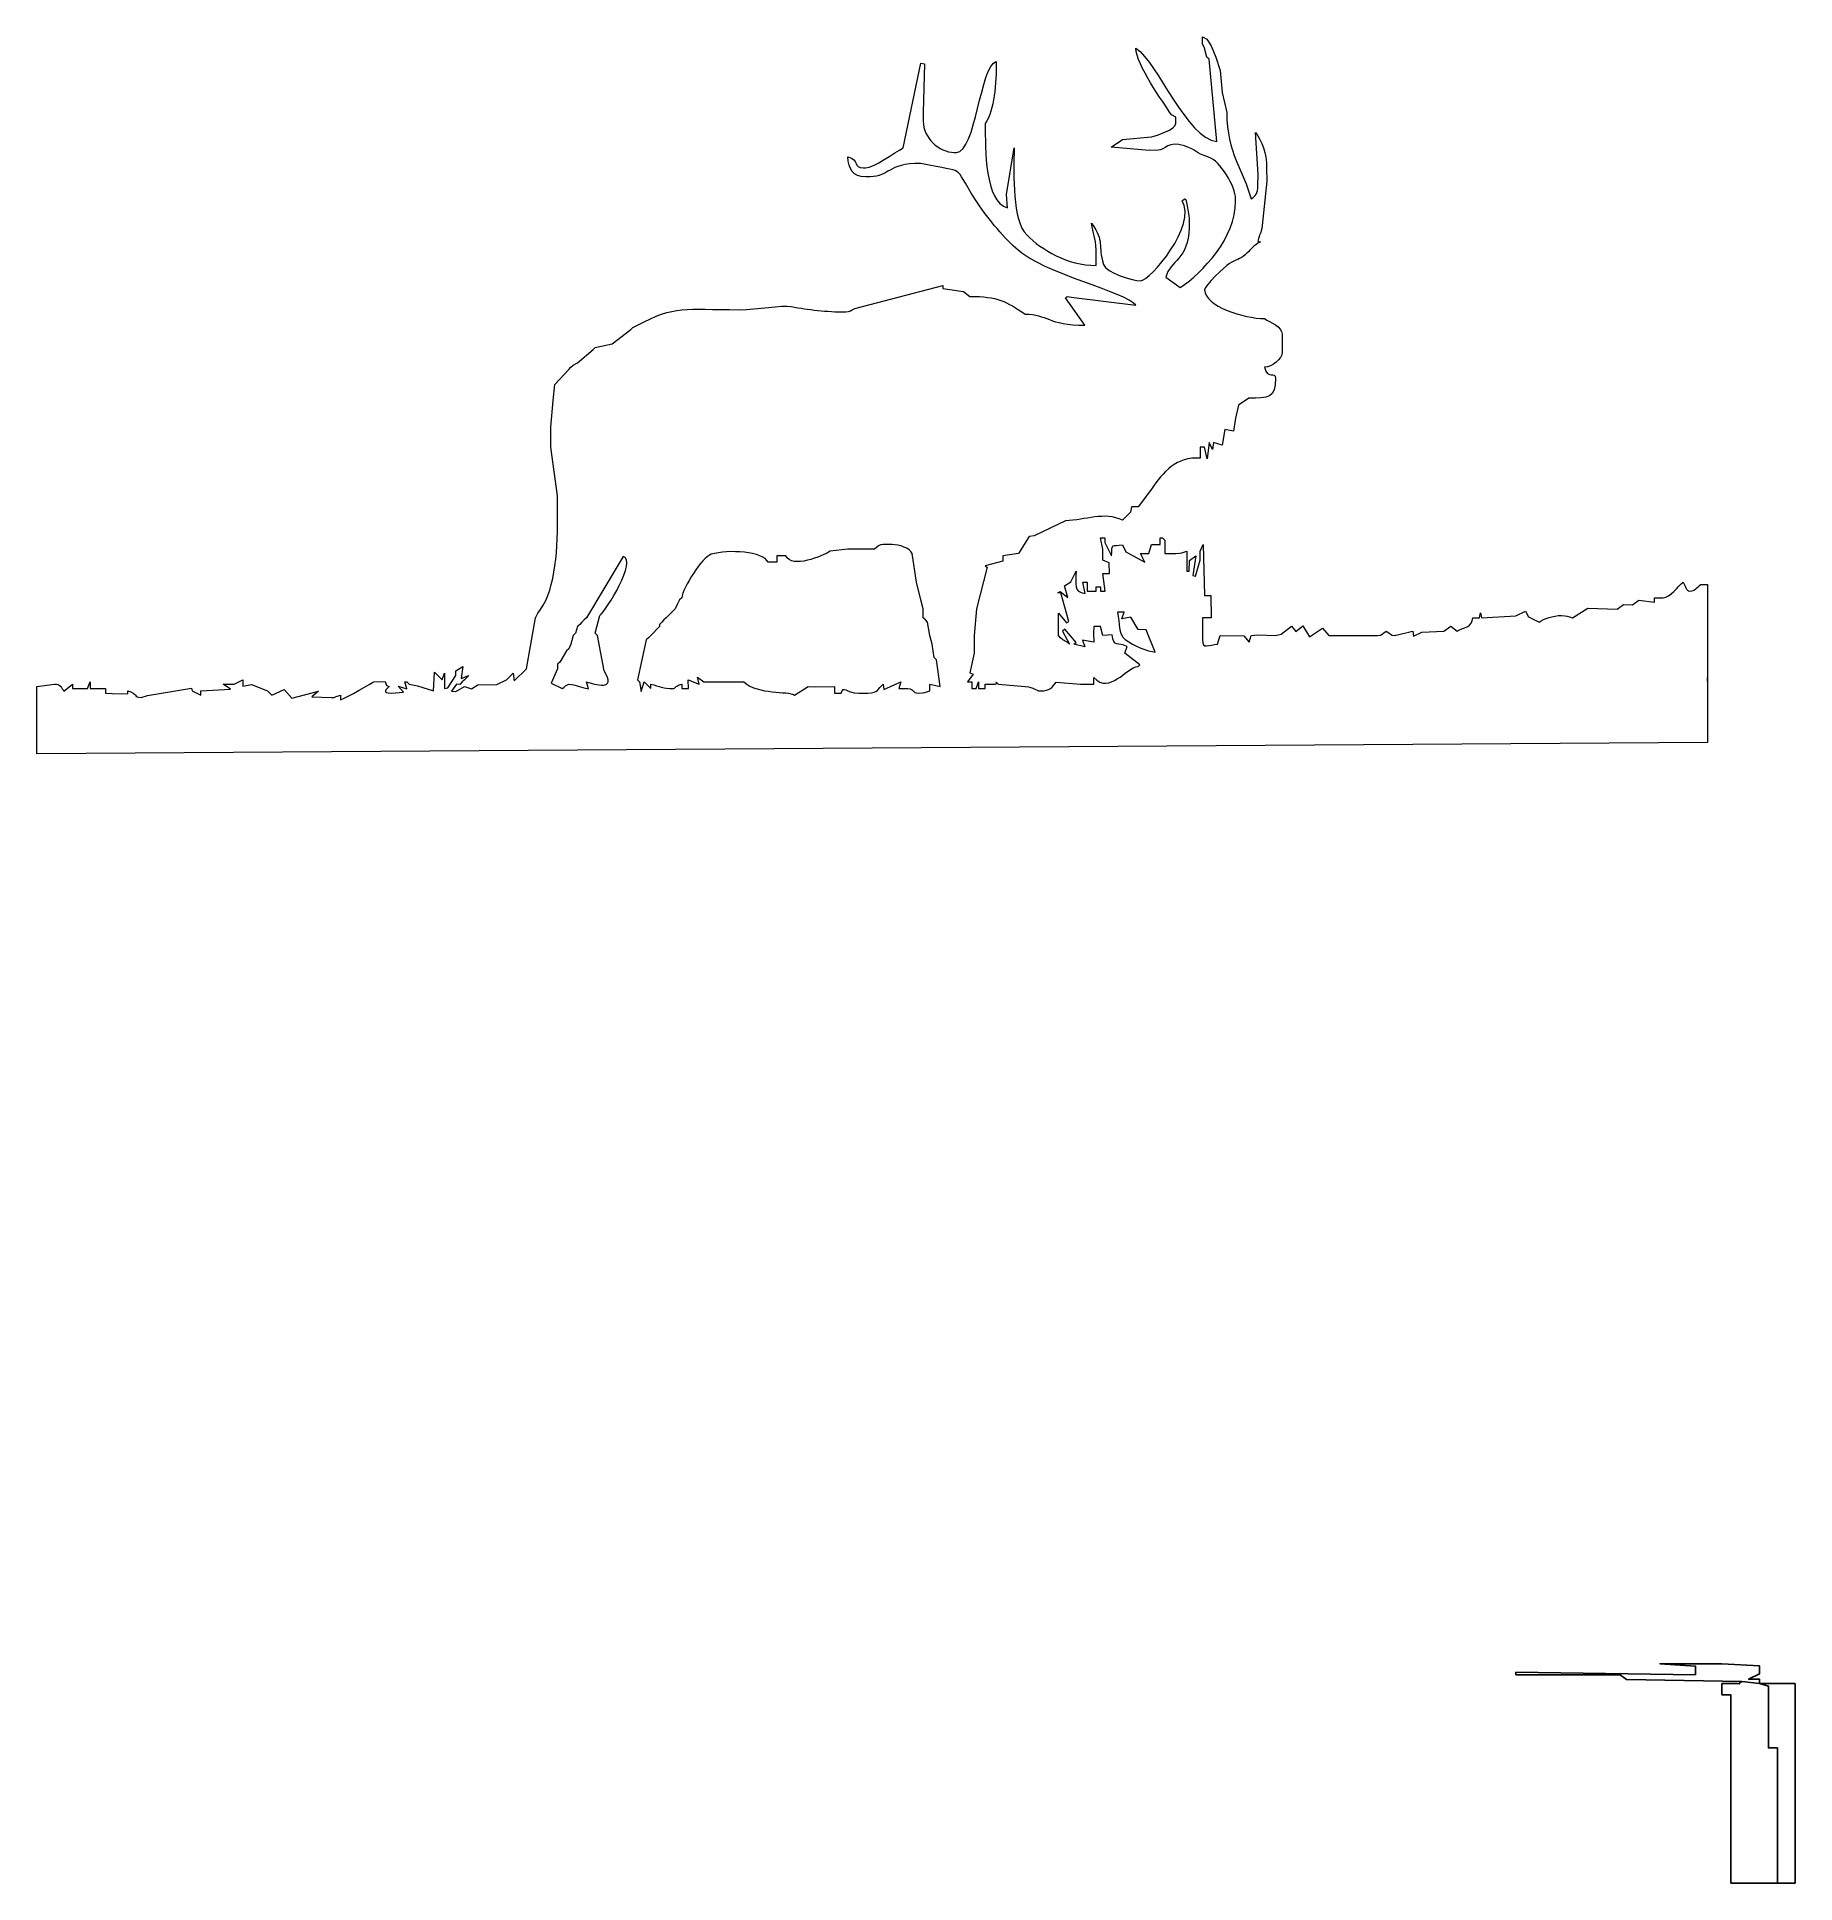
# Model space of a CAD drawing. Header units: inches. Extents: x -2.96 to 3.91, y -5.13 to 2.09.
import ezdxf

# ---------------------------------------------------------------- set-up
doc = ezdxf.new("R2010")
doc.units = ezdxf.units.IN
doc.header["$MEASUREMENT"] = 0
doc.layers.add('cut', color=7, linetype='Continuous')

msp = doc.modelspace()

# ---------------------------------------------------------------- linework, layer by layer
at = {"layer": 'cut', "color": 7, "lineweight": 5}
for points, knots in [([(0.4263, 1.6529), (0.3932, 1.6354), (0.3097, 1.5749), (0.279, 1.5749), (0.279, 1.5749), (0.279, 1.5749), (0.2703, 1.5749), (0.2703, 1.5749), (0.2703, 1.5749), (0.2284, 1.5749), (0.2555, 1.606), (0.2096, 1.6183), (0.2096, 1.6183), (0.2107, 1.5697), (0.2305, 1.5403), (0.279, 1.5403), (0.279, 1.5403), (0.279, 1.5403), (0.2963, 1.5403), (0.2963, 1.5403), (0.2963, 1.5403), (0.3755, 1.5403), (0.3598, 1.5923), (0.4956, 1.5923), (0.4956, 1.5923), (0.6826, 1.5487), (0.6127, 1.5988), (0.7085, 1.4498), (0.7085, 1.4498), (0.748, 1.3883), (0.8135, 1.3083), (0.8659, 1.2606), (0.8659, 1.2606), (0.9791, 1.1577), (1.2976, 1.0903), (1.3362, 1.0376), (1.3362, 1.0376), (1.3362, 1.0376), (1.093, 1.0686), (1.093, 1.0686), (1.093, 1.0686), (1.093, 1.0686), (1.0675, 1.0723), (1.0675, 1.0723), (1.0675, 1.0723), (1.0675, 1.0723), (1.0603, 1.0671), (1.0603, 1.0671), (1.0603, 1.0671), (1.0603, 1.0671), (1.137, 0.9597), (1.137, 0.9597), (1.137, 0.9597), (0.9924, 0.9596), (0.9896, 1.003), (0.9029, 1.003), (0.9029, 1.003), (0.8284, 1.0529), (0.7951, 1.0723), (0.6863, 1.0723), (0.6863, 1.0723), (0.6863, 1.0723), (0.6613, 1.0909), (0.6613, 1.0909), (0.6613, 1.0909), (0.6613, 1.0909), (0.5813, 1.1028), (0.5813, 1.1028), (0.5813, 1.1028), (0.5813, 1.1028), (0.5804, 1.1143), (0.5804, 1.1143), (0.5804, 1.1143), (0.5804, 1.1143), (0.2367, 1.0249), (0.2367, 1.0249), (0.2367, 1.0249), (0.22, 1.0185), (0.2204, 1.0116), (0.201, 1.0116), (0.201, 1.0116), (0.1247, 1.0116), (0.0563, 1.0199), (-0.0121, 1.0327), (-0.0121, 1.0327), (-0.0513, 1.0401), (-0.143, 1.0203), (-0.215, 1.0203), (-0.215, 1.0203), (-0.4325, 1.0203), (-0.4639, 1.0389), (-0.6136, 0.9596), (-0.6136, 0.9596), (-0.6136, 0.9596), (-0.6309, 0.951), (-0.6309, 0.951), (-0.6309, 0.951), (-0.6309, 0.951), (-0.6396, 0.9423), (-0.6396, 0.9423), (-0.6396, 0.9423), (-0.6396, 0.9423), (-0.7124, 0.8862), (-0.7124, 0.8862), (-0.7124, 0.8862), (-0.7124, 0.8862), (-0.7782, 0.873), (-0.7782, 0.873), (-0.7782, 0.873), (-0.7782, 0.873), (-0.7869, 0.8643), (-0.7869, 0.8643), (-0.7869, 0.8643), (-0.7869, 0.8643), (-0.8476, 0.8123), (-0.8476, 0.8123), (-0.8476, 0.8123), (-0.8476, 0.8123), (-0.8649, 0.8037), (-0.8649, 0.8037), (-0.8649, 0.8037), (-0.8649, 0.8037), (-0.8736, 0.795), (-0.8736, 0.795), (-0.8736, 0.795), (-0.8736, 0.795), (-0.8822, 0.7863), (-0.8822, 0.7863), (-0.8822, 0.7863), (-0.8822, 0.7863), (-0.936, 0.7274), (-0.936, 0.7274), (-0.936, 0.7274), (-0.936, 0.7274), (-0.9429, 0.665), (-0.9429, 0.665), (-0.9429, 0.665), (-0.9429, 0.665), (-0.9515, 0.561), (-0.9515, 0.561), (-0.9515, 0.561), (-0.9515, 0.561), (-0.9515, 0.483), (-0.9515, 0.483), (-0.9515, 0.483), (-0.9515, 0.483), (-0.9255, 0.2924), (-0.9255, 0.2924), (-0.9255, 0.2924), (-0.9255, 0.2924), (-0.9255, 0.2057), (-0.9255, 0.2057), (-0.9255, 0.2057), (-0.9255, 0.0624), (-0.9384, -0.092), (-1.0035, -0.1669), (-1.0035, -0.1669), (-1.0035, -0.1669), (-1.0122, -0.1843), (-1.0122, -0.1843), (-1.0122, -0.1843), (-1.0122, -0.1843), (-1.0469, -0.3836), (-1.0469, -0.3836), (-1.0469, -0.3836), (-1.0469, -0.3836), (-1.0959, -0.4308), (-1.0959, -0.4308), (-1.0959, -0.4308), (-1.0959, -0.4308), (-1.0989, -0.4009), (-1.0989, -0.4009), (-1.0989, -0.4009), (-1.0989, -0.4009), (-1.1249, -0.4269), (-1.1249, -0.4269), (-1.1249, -0.4269), (-1.1249, -0.4269), (-1.1627, -0.445), (-1.1627, -0.445), (-1.1627, -0.445), (-1.1627, -0.445), (-1.2377, -0.4465), (-1.2377, -0.4465), (-1.2377, -0.4465), (-1.2377, -0.4465), (-1.2625, -0.4628), (-1.2625, -0.4628), (-1.2625, -0.4628), (-1.2625, -0.4628), (-1.2895, -0.4529), (-1.2895, -0.4529), (-1.2895, -0.4529), (-1.2895, -0.4529), (-1.3232, -0.4725), (-1.3232, -0.4725), (-1.3232, -0.4725), (-1.3232, -0.4725), (-1.3402, -0.471), (-1.3402, -0.471), (-1.3402, -0.471), (-1.3402, -0.471), (-1.3207, -0.4437), (-1.3207, -0.4437), (-1.3207, -0.4437), (-1.3207, -0.4437), (-1.3083, -0.4457), (-1.3083, -0.4457), (-1.3083, -0.4457), (-1.3083, -0.4457), (-1.2982, -0.4356), (-1.2982, -0.4356), (-1.2982, -0.4356), (-1.2982, -0.4356), (-1.2895, -0.4269), (-1.2895, -0.4269), (-1.2895, -0.4269), (-1.2895, -0.4269), (-1.2808, -0.4182), (-1.2808, -0.4182), (-1.2808, -0.4182), (-1.2808, -0.4182), (-1.2722, -0.4096), (-1.2722, -0.4096), (-1.2722, -0.4096), (-1.2722, -0.4096), (-1.3034, -0.4225), (-1.3034, -0.4225), (-1.3034, -0.4225), (-1.3034, -0.4225), (-1.2964, -0.3754), (-1.2964, -0.3754), (-1.2964, -0.3754), (-1.2964, -0.3754), (-1.3242, -0.3923), (-1.3242, -0.3923), (-1.3242, -0.3923), (-1.3242, -0.3923), (-1.3242, -0.4096), (-1.3242, -0.4096), (-1.3242, -0.4096), (-1.3242, -0.4096), (-1.3554, -0.4584), (-1.3554, -0.4584), (-1.3554, -0.4584), (-1.3554, -0.4584), (-1.3675, -0.4616), (-1.3675, -0.4616), (-1.3675, -0.4616), (-1.3675, -0.4616), (-1.3675, -0.4009), (-1.3675, -0.4009), (-1.3675, -0.4009), (-1.3675, -0.4009), (-1.3774, -0.4267), (-1.3774, -0.4267), (-1.3774, -0.4267), (-1.3774, -0.4267), (-1.4065, -0.3966), (-1.4065, -0.3966), (-1.4065, -0.3966), (-1.4065, -0.3966), (-1.4108, -0.4702), (-1.4108, -0.4702), (-1.4108, -0.4702), (-1.4108, -0.4702), (-1.474, -0.4509), (-1.474, -0.4509), (-1.474, -0.4509), (-1.474, -0.4509), (-1.5061, -0.4442), (-1.5061, -0.4442), (-1.5061, -0.4442), (-1.5061, -0.4442), (-1.5148, -0.4356), (-1.5148, -0.4356), (-1.5148, -0.4356), (-1.5148, -0.4356), (-1.5235, -0.4356), (-1.5235, -0.4356), (-1.5235, -0.4356), (-1.5235, -0.4356), (-1.5153, -0.4618), (-1.5153, -0.4618), (-1.5153, -0.4618), (-1.5153, -0.4618), (-1.5491, -0.4519), (-1.5491, -0.4519), (-1.5491, -0.4519), (-1.5491, -0.4519), (-1.5288, -0.4758), (-1.5288, -0.4758), (-1.5288, -0.4758), (-1.5288, -0.4758), (-1.5755, -0.4789), (-1.5755, -0.4789), (-1.5755, -0.4789), (-1.6153, -0.4789), (-1.5961, -0.4642), (-1.5841, -0.4529), (-1.5841, -0.4529), (-1.5841, -0.4529), (-1.5945, -0.4494), (-1.5945, -0.4494), (-1.5945, -0.4494), (-1.5945, -0.4494), (-1.6, -0.4341), (-1.6, -0.4341), (-1.6, -0.4341), (-1.6, -0.4341), (-1.6447, -0.4349), (-1.6447, -0.4349), (-1.6447, -0.4349), (-1.6468, -0.4353), (-1.7506, -0.4993), (-1.7748, -0.5049), (-1.7748, -0.5049), (-1.7748, -0.5049), (-1.7748, -0.4876), (-1.7748, -0.4876), (-1.7748, -0.4876), (-1.7994, -0.4933), (-1.7896, -0.4962), (-1.8094, -0.4962), (-1.8094, -0.4962), (-1.8094, -0.4962), (-1.8874, -0.4934), (-1.8874, -0.4934), (-1.8874, -0.4934), (-1.8874, -0.4934), (-1.8603, -0.4718), (-1.8603, -0.4718), (-1.8603, -0.4718), (-1.8603, -0.4718), (-1.9647, -0.4989), (-1.9647, -0.4989), (-1.9647, -0.4989), (-1.9647, -0.4989), (-1.9953, -0.4646), (-1.9953, -0.4646), (-1.9953, -0.4646), (-1.9953, -0.4646), (-2.0438, -0.487), (-2.0438, -0.487), (-2.0438, -0.487), (-2.0438, -0.487), (-2.0607, -0.4702), (-2.0607, -0.4702), (-2.0607, -0.4702), (-2.0607, -0.4702), (-2.1222, -0.446), (-2.1222, -0.446), (-2.1222, -0.446), (-2.1222, -0.446), (-2.1565, -0.4514), (-2.1565, -0.4514), (-2.1565, -0.4514), (-2.1565, -0.4514), (-2.1561, -0.4269), (-2.1561, -0.4269), (-2.1561, -0.4269), (-2.1561, -0.4269), (-2.1907, -0.4442), (-2.1907, -0.4442), (-2.1907, -0.4442), (-2.1907, -0.4442), (-2.2341, -0.4442), (-2.2341, -0.4442), (-2.2341, -0.4442), (-2.2341, -0.4442), (-2.2044, -0.4642), (-2.2044, -0.4642), (-2.2044, -0.4642), (-2.2044, -0.4642), (-2.3207, -0.4702), (-2.3207, -0.4702), (-2.3207, -0.4702), (-2.3207, -0.4702), (-2.3207, -0.4876), (-2.3207, -0.4876), (-2.3207, -0.4876), (-2.3207, -0.4876), (-2.3553, -0.4701), (-2.3553, -0.4701), (-2.3553, -0.4701), (-2.3553, -0.4701), (-2.357, -0.4602), (-2.357, -0.4602), (-2.357, -0.4602), (-2.357, -0.4602), (-2.53, -0.4881), (-2.53, -0.4881), (-2.53, -0.4881), (-2.53, -0.4881), (-2.5547, -0.4962), (-2.5547, -0.4962), (-2.5547, -0.4962), (-2.5848, -0.4962), (-2.5669, -0.4809), (-2.6067, -0.4702), (-2.6067, -0.4702), (-2.6067, -0.4702), (-2.6068, -0.4819), (-2.6068, -0.4819), (-2.6068, -0.4819), (-2.6068, -0.4819), (-2.6674, -0.4811), (-2.6674, -0.4811), (-2.6674, -0.4811), (-2.6674, -0.4811), (-2.6933, -0.4789), (-2.6933, -0.4789), (-2.6933, -0.4789), (-2.6933, -0.4789), (-2.6933, -0.4616), (-2.6933, -0.4616), (-2.6933, -0.4616), (-2.6933, -0.4616), (-2.754, -0.4616), (-2.754, -0.4616), (-2.754, -0.4616), (-2.754, -0.4616), (-2.754, -0.4356), (-2.754, -0.4356), (-2.754, -0.4356), (-2.754, -0.4356), (-2.7639, -0.4613), (-2.7639, -0.4613), (-2.7639, -0.4613), (-2.7639, -0.4613), (-2.8233, -0.4616), (-2.8233, -0.4616), (-2.8233, -0.4616), (-2.8233, -0.4616), (-2.8233, -0.4442), (-2.8233, -0.4442), (-2.8233, -0.4442), (-2.8233, -0.4442), (-2.8566, -0.4717), (-2.8566, -0.4717), (-2.8566, -0.4717), (-2.8651, -0.4596), (-2.872, -0.4408), (-2.8926, -0.4442), (-2.8926, -0.4442), (-2.8926, -0.4442), (-2.962, -0.4529), (-2.962, -0.4529), (-2.962, -0.4529), (-2.962, -0.4529), (-2.962, -0.7164), (-2.962, -0.7164), (-2.962, -0.7164), (-2.962, -0.7164), (3.5719, -0.6726), (3.5719, -0.6726), (3.5719, -0.6726), (3.5719, -0.0829), (3.5719, -0.8176), (3.5719, -0.0543), (3.5719, -0.0543), (3.5719, -0.0543), (3.5459, -0.0543), (3.5459, -0.0543), (3.5459, -0.0543), (3.5281, -0.0662), (3.5234, -0.0803), (3.5026, -0.0803), (3.5026, -0.0803), (3.4885, -0.0803), (3.4824, -0.0566), (3.4766, -0.0456), (3.4766, -0.0456), (3.4556, -0.0597), (3.4252, -0.1063), (3.3986, -0.1063), (3.3986, -0.1063), (3.3986, -0.1063), (3.3639, -0.1063), (3.3639, -0.1063), (3.3639, -0.1063), (3.3639, -0.1063), (3.3639, -0.1236), (3.3639, -0.1236), (3.3639, -0.1236), (3.3639, -0.1236), (3.3031, -0.116), (3.3031, -0.116), (3.3031, -0.116), (3.3031, -0.116), (3.2783, -0.1335), (3.2783, -0.1335), (3.2783, -0.1335), (3.2783, -0.1335), (3.2426, -0.1323), (3.2426, -0.1323), (3.2426, -0.1323), (3.2426, -0.1323), (3.2177, -0.1509), (3.2177, -0.1509), (3.2177, -0.1509), (3.2177, -0.1509), (3.104, -0.1471), (3.104, -0.1471), (3.104, -0.1471), (3.104, -0.1471), (3.0436, -0.1847), (3.0436, -0.1847), (3.0436, -0.1847), (3.0239, -0.1797), (3.0234, -0.1756), (3, -0.1756), (3, -0.1756), (2.9667, -0.1756), (2.9337, -0.188), (2.9133, -0.2016), (2.9133, -0.2016), (2.9133, -0.2016), (2.8711, -0.1808), (2.8711, -0.1808), (2.8711, -0.1808), (2.8711, -0.1808), (2.8597, -0.1589), (2.8597, -0.1589), (2.8597, -0.1589), (2.8597, -0.1589), (2.8219, -0.1771), (2.8219, -0.1771), (2.8219, -0.1771), (2.8219, -0.1771), (2.688, -0.1843), (2.688, -0.1843), (2.688, -0.1843), (2.688, -0.1843), (2.6832, -0.1656), (2.6832, -0.1656), (2.6832, -0.1656), (2.6832, -0.1656), (2.6794, -0.1843), (2.6794, -0.1843), (2.6794, -0.1843), (2.6794, -0.1843), (2.6534, -0.1843), (2.6534, -0.1843), (2.6534, -0.1843), (2.6492, -0.2226), (2.6251, -0.2191), (2.5927, -0.2363), (2.5927, -0.2363), (2.5927, -0.2363), (2.5677, -0.2177), (2.5677, -0.2177), (2.5677, -0.2177), (2.5677, -0.2177), (2.5407, -0.2363), (2.5407, -0.2363), (2.5407, -0.2363), (2.5407, -0.2363), (2.4542, -0.2411), (2.4542, -0.2411), (2.4542, -0.2411), (2.4542, -0.2411), (2.4213, -0.2566), (2.4213, -0.2566), (2.4213, -0.2566), (2.4213, -0.2566), (2.4194, -0.2363), (2.4194, -0.2363), (2.4194, -0.2363), (2.4062, -0.2393), (2.3511, -0.2536), (2.3501, -0.2536), (2.3501, -0.2536), (2.3306, -0.2536), (2.331, -0.2467), (2.3154, -0.2363), (2.3154, -0.2363), (2.2998, -0.2467), (2.3002, -0.2536), (2.2807, -0.2536), (2.2807, -0.2536), (2.2807, -0.2536), (2.0901, -0.2536), (2.0901, -0.2536), (2.0901, -0.2536), (2.0901, -0.2536), (2.066, -0.2254), (2.066, -0.2254), (2.066, -0.2254), (2.066, -0.2254), (2.0153, -0.2588), (2.0153, -0.2588), (2.0153, -0.2588), (2.0153, -0.2588), (1.9895, -0.2163), (1.9895, -0.2163), (1.9895, -0.2163), (1.9895, -0.2163), (1.9611, -0.2375), (1.9611, -0.2375), (1.9611, -0.2375), (1.9611, -0.2375), (1.9445, -0.2172), (1.9445, -0.2172), (1.9445, -0.2172), (1.9445, -0.2172), (1.9043, -0.2492), (1.9043, -0.2492), (1.9043, -0.2492), (1.9043, -0.2492), (1.8821, -0.2536), (1.8821, -0.2536), (1.8821, -0.2536), (1.8821, -0.2536), (1.8128, -0.2512), (1.8128, -0.2512), (1.8128, -0.2512), (1.8128, -0.2512), (1.7868, -0.2536), (1.7868, -0.2536), (1.7868, -0.2536), (1.7868, -0.2536), (1.7786, -0.2798), (1.7786, -0.2798), (1.7786, -0.2798), (1.7786, -0.2798), (1.7578, -0.2555), (1.7578, -0.2555), (1.7578, -0.2555), (1.7578, -0.2555), (1.6655, -0.2536), (1.6655, -0.2536), (1.6655, -0.2536), (1.6655, -0.2536), (1.6557, -0.2879), (1.6557, -0.2879), (1.6557, -0.2879), (1.6204, -0.2891), (1.5961, -0.3106), (1.5961, -0.2709), (1.5961, -0.2709), (1.5961, -0.2709), (1.5961, -0.1843), (1.5961, -0.1843), (1.5961, -0.1843), (1.5961, -0.1843), (1.6308, -0.1843), (1.6308, -0.1843), (1.6308, -0.1843), (1.6308, -0.1843), (1.6288, -0.0976), (1.6288, -0.0976), (1.6288, -0.0976), (1.6288, -0.0976), (1.6048, -0.0976), (1.6048, -0.0976), (1.6048, -0.0976), (1.6048, -0.0976), (1.5993, 0.1018), (1.5993, 0.1018), (1.5993, 0.1018), (1.5993, 0.1018), (1.5875, 0.0757), (1.5875, 0.0757), (1.5875, 0.0757), (1.5875, 0.0757), (1.5875, 0.0411), (1.5875, 0.0411), (1.5875, 0.0411), (1.5875, 0.0411), (1.5686, -0.0217), (1.5686, -0.0217), (1.5686, -0.0217), (1.5686, -0.0217), (1.5592, -0.0193), (1.5592, -0.0193), (1.5592, -0.0193), (1.5592, -0.0193), (1.5701, 0.0584), (1.5701, 0.0584), (1.5701, 0.0584), (1.5701, 0.0584), (1.5452, 0.0398), (1.5452, 0.0398), (1.5452, 0.0398), (1.5452, 0.0398), (1.5442, -0.0023), (1.5442, -0.0023), (1.5442, -0.0023), (1.5442, -0.0023), (1.5355, -0.0023), (1.5355, -0.0023), (1.5355, -0.0023), (1.5355, -0.0023), (1.5355, 0.0757), (1.5355, 0.0757), (1.5355, 0.0757), (1.5161, 0.0712), (1.5156, 0.067), (1.4922, 0.067), (1.4922, 0.067), (1.4922, 0.067), (1.4488, 0.067), (1.4488, 0.067), (1.4488, 0.067), (1.4488, 0.067), (1.4488, 0.119), (1.4488, 0.119), (1.4488, 0.119), (1.4488, 0.119), (1.4402, 0.1277), (1.4402, 0.1277), (1.4402, 0.1277), (1.4402, 0.1277), (1.4315, 0.1277), (1.4315, 0.1277), (1.4315, 0.1277), (1.4315, 0.1277), (1.4315, 0.1017), (1.4315, 0.1017), (1.4315, 0.1017), (1.4315, 0.1017), (1.3968, 0.1015), (1.3968, 0.1015), (1.3968, 0.1015), (1.3968, 0.1015), (1.3863, 0.0675), (1.3863, 0.0675), (1.3863, 0.0675), (1.3863, 0.0675), (1.3535, 0.067), (1.3535, 0.067), (1.3535, 0.067), (1.3535, 0.067), (1.3709, 0.0324), (1.3709, 0.0324), (1.3709, 0.0324), (1.3709, 0.0324), (1.2964, 0.0734), (1.2964, 0.0734), (1.2964, 0.0734), (1.2964, 0.0734), (1.2831, 0.1014), (1.2831, 0.1014), (1.2831, 0.1014), (1.2434, 0.0931), (1.242, 0.1113), (1.2409, 0.0584), (1.2409, 0.0584), (1.2409, 0.0584), (1.2149, 0.1104), (1.2149, 0.1104), (1.2149, 0.1104), (1.2149, 0.1104), (1.2149, 0.1277), (1.2149, 0.1277), (1.2149, 0.1277), (1.2149, 0.1277), (1.1975, 0.1277), (1.1975, 0.1277), (1.1975, 0.1277), (1.1975, 0.1277), (1.2062, 0.0844), (1.2062, 0.0844), (1.2062, 0.0844), (1.2062, 0.0844), (1.2072, 0.0409), (1.2072, 0.0409), (1.2072, 0.0409), (1.2072, 0.0409), (1.2316, 0.0308), (1.2316, 0.0308), (1.2316, 0.0308), (1.2316, 0.0308), (1.2322, -0.0109), (1.2322, -0.0109), (1.2322, -0.0109), (1.2322, -0.0109), (1.2062, -0.0109), (1.2062, -0.0109), (1.2062, -0.0109), (1.2062, -0.0109), (1.2163, -0.08), (1.2163, -0.08), (1.2163, -0.08), (1.2163, -0.08), (1.1975, -0.0803), (1.1975, -0.0803), (1.1975, -0.0803), (1.1975, -0.0803), (1.1975, -0.0629), (1.1975, -0.0629), (1.1975, -0.0629), (1.1975, -0.0629), (1.1802, -0.0629), (1.1802, -0.0629), (1.1802, -0.0629), (1.1802, -0.0629), (1.1802, -0.0803), (1.1802, -0.0803), (1.1802, -0.0803), (1.1802, -0.0803), (1.1455, -0.0803), (1.1455, -0.0803), (1.1455, -0.0803), (1.1455, -0.0803), (1.1455, -0.0456), (1.1455, -0.0456), (1.1455, -0.0456), (1.1455, -0.0456), (1.1282, -0.0456), (1.1282, -0.0456), (1.1282, -0.0456), (1.1282, -0.0456), (1.1372, -0.0889), (1.1372, -0.0889), (1.1372, -0.0889), (1.0904, -0.0839), (1.1022, -0.0538), (1.1022, -0.0023), (1.1022, -0.0023), (1.1022, -0.0023), (1.0814, -0.0445), (1.0814, -0.0445), (1.0814, -0.0445), (1.0814, -0.0445), (1.0565, -0.0592), (1.0565, -0.0592), (1.0565, -0.0592), (1.0565, -0.0592), (1.0693, -0.1058), (1.0693, -0.1058), (1.0693, -0.1058), (1.0693, -0.1058), (1.0397, -0.0821), (1.0397, -0.0821), (1.0397, -0.0821), (1.0397, -0.0821), (1.0314, -0.0875), (1.0314, -0.0875), (1.0314, -0.0875), (1.0314, -0.0875), (1.042, -0.0863), (1.042, -0.0863), (1.042, -0.0863), (1.042, -0.0863), (1.0744, -0.1996), (1.0744, -0.1996), (1.0744, -0.1996), (1.0744, -0.1996), (1.0645, -0.2041), (1.0645, -0.2041), (1.0645, -0.2041), (1.0645, -0.2041), (1.0338, -0.1662), (1.0338, -0.1662), (1.0338, -0.1662), (1.0338, -0.1662), (1.0329, -0.2189), (1.0329, -0.2189), (1.0329, -0.2189), (1.0329, -0.2189), (1.0329, -0.2536), (1.0329, -0.2536), (1.0329, -0.2536), (1.0329, -0.2536), (1.0415, -0.2623), (1.0415, -0.2623), (1.0415, -0.2623), (1.0415, -0.2623), (1.0502, -0.2709), (1.0502, -0.2709), (1.0502, -0.2709), (1.0502, -0.2709), (1.0675, -0.2796), (1.0675, -0.2796), (1.0675, -0.2796), (1.0675, -0.2796), (1.0762, -0.2883), (1.0762, -0.2883), (1.0762, -0.2883), (1.0762, -0.2883), (1.0489, -0.2373), (1.0489, -0.2373), (1.0489, -0.2373), (1.0489, -0.2373), (1.0584, -0.2293), (1.0584, -0.2293), (1.0584, -0.2293), (1.0584, -0.2293), (1.1024, -0.2807), (1.1024, -0.2807), (1.1024, -0.2807), (1.1024, -0.2807), (1.0936, -0.2879), (1.0936, -0.2879), (1.0936, -0.2879), (1.0936, -0.2879), (1.1364, -0.2987), (1.1364, -0.2987), (1.1364, -0.2987), (1.1364, -0.2987), (1.1266, -0.2715), (1.1266, -0.2715), (1.1266, -0.2715), (1.1266, -0.2715), (1.1715, -0.2799), (1.1715, -0.2799), (1.1715, -0.2799), (1.1715, -0.2799), (1.1705, -0.2449), (1.1705, -0.2449), (1.1705, -0.2449), (1.1705, -0.2449), (1.1715, -0.2189), (1.1715, -0.2189), (1.1715, -0.2189), (1.1715, -0.2189), (1.1975, -0.2189), (1.1975, -0.2189), (1.1975, -0.2189), (1.1975, -0.2189), (1.2073, -0.2533), (1.2073, -0.2533), (1.2073, -0.2533), (1.2073, -0.2533), (1.2433, -0.2518), (1.2433, -0.2518), (1.2433, -0.2518), (1.2473, -0.3016), (1.2672, -0.2788), (1.3015, -0.2969), (1.3015, -0.2969), (1.3015, -0.2969), (1.2929, -0.3229), (1.2929, -0.3229), (1.2929, -0.3229), (1.2929, -0.3229), (1.3515, -0.3683), (1.3515, -0.3683), (1.3515, -0.3683), (1.3515, -0.3683), (1.3448, -0.3749), (1.3448, -0.3749), (1.3448, -0.3749), (1.2944, -0.3791), (1.2356, -0.4858), (1.1715, -0.4182), (1.1715, -0.4182), (1.1715, -0.4182), (1.1715, -0.4442), (1.1715, -0.4442), (1.1715, -0.4442), (1.1715, -0.4442), (1.1195, -0.4442), (1.1195, -0.4442), (1.1195, -0.4442), (1.1195, -0.4442), (1.0242, -0.4358), (1.0242, -0.4358), (1.0242, -0.4358), (1.0102, -0.4566), (0.9988, -0.4702), (0.9636, -0.4702), (0.9636, -0.4702), (0.9394, -0.4702), (0.9415, -0.455), (0.9029, -0.4529), (0.9029, -0.4529), (0.9029, -0.4529), (0.7989, -0.4442), (0.7989, -0.4442), (0.7989, -0.4442), (0.767, -0.4292), (0.8201, -0.4442), (0.7729, -0.4442), (0.7729, -0.4442), (0.7729, -0.4442), (0.7469, -0.4442), (0.7469, -0.4442), (0.7469, -0.4442), (0.7469, -0.4442), (0.7469, -0.4616), (0.7469, -0.4616), (0.7469, -0.4616), (0.7469, -0.4616), (0.7209, -0.4616), (0.7209, -0.4616), (0.7209, -0.4616), (0.7209, -0.4616), (0.7209, -0.4356), (0.7209, -0.4356), (0.7209, -0.4356), (0.7209, -0.4356), (0.711, -0.4613), (0.711, -0.4613), (0.711, -0.4613), (0.711, -0.4613), (0.6949, -0.4616), (0.6949, -0.4616), (0.6949, -0.4616), (0.6949, -0.4616), (0.6949, -0.4356), (0.6949, -0.4356), (0.6949, -0.4356), (0.6949, -0.4356), (0.6776, -0.4356), (0.6776, -0.4356), (0.6776, -0.4356), (0.6776, -0.4356), (0.6993, -0.4052), (0.6993, -0.4052), (0.6993, -0.4052), (0.6993, -0.4052), (0.6867, -0.3996), (0.6867, -0.3996), (0.6867, -0.3996), (0.6867, -0.3996), (0.7036, -0.3229), (0.7036, -0.3229), (0.7036, -0.3229), (0.7036, -0.3229), (0.7036, -0.2536), (0.7036, -0.2536), (0.7036, -0.2536), (0.7036, -0.2536), (0.7123, -0.1496), (0.7123, -0.1496), (0.7123, -0.1496), (0.7123, -0.1496), (0.7542, 0.0133), (0.7542, 0.0133), (0.7542, 0.0133), (0.7542, 0.0133), (0.746, 0.0184), (0.746, 0.0184), (0.746, 0.0184), (0.746, 0.0184), (0.8152, 0.0365), (0.8152, 0.0365), (0.8152, 0.0365), (0.8152, 0.0365), (0.8162, 0.0584), (0.8162, 0.0584), (0.8162, 0.0584), (0.8162, 0.0584), (0.8769, 0.067), (0.8769, 0.067), (0.8769, 0.067), (0.8769, 0.067), (0.9184, 0.1331), (0.9184, 0.1331), (0.9184, 0.1331), (0.9184, 0.1331), (0.9376, 0.1364), (0.9376, 0.1364), (0.9376, 0.1364), (0.9376, 0.1364), (1.0601, 0.1946), (1.0601, 0.1946), (1.0601, 0.1946), (1.1405, 0.197), (1.2117, 0.2318), (1.2842, 0.197), (1.2842, 0.197), (1.2842, 0.197), (1.3146, 0.2283), (1.3146, 0.2283), (1.3146, 0.2283), (1.3146, 0.2283), (1.3188, 0.249), (1.3188, 0.249), (1.3188, 0.249), (1.3188, 0.249), (1.3448, 0.249), (1.3448, 0.249), (1.3448, 0.249), (1.3448, 0.249), (1.3968, 0.3184), (1.3968, 0.3184), (1.3968, 0.3184), (1.4411, 0.3845), (1.4955, 0.4473), (1.5875, 0.4397), (1.5875, 0.4397), (1.5875, 0.4397), (1.5875, 0.483), (1.5875, 0.483), (1.5875, 0.483), (1.5875, 0.483), (1.6048, 0.483), (1.6048, 0.483), (1.6048, 0.483), (1.6048, 0.483), (1.6153, 0.4375), (1.6153, 0.4375), (1.6153, 0.4375), (1.6153, 0.4375), (1.6221, 0.5003), (1.6221, 0.5003), (1.6221, 0.5003), (1.6221, 0.5003), (1.6358, 0.4731), (1.6358, 0.4731), (1.6358, 0.4731), (1.6358, 0.4731), (1.6395, 0.5003), (1.6395, 0.5003), (1.6395, 0.5003), (1.6395, 0.5003), (1.6738, 0.4906), (1.6738, 0.4906), (1.6738, 0.4906), (1.6738, 0.4906), (1.6836, 0.5522), (1.6836, 0.5522), (1.6836, 0.5522), (1.6836, 0.5522), (1.7179, 0.5452), (1.7179, 0.5452), (1.7179, 0.5452), (1.7179, 0.5452), (1.7261, 0.5957), (1.7261, 0.5957), (1.7261, 0.5957), (1.7261, 0.5957), (1.7369, 0.6472), (1.7369, 0.6472), (1.7369, 0.6472), (1.7369, 0.6472), (1.7779, 0.6739), (1.7779, 0.6739), (1.7779, 0.6739), (1.8543, 0.6737), (1.8821, 0.6747), (1.8821, 0.7517), (1.8821, 0.7517), (1.8821, 0.783), (1.8523, 0.7445), (1.8388, 0.795), (1.8388, 0.795), (1.8699, 0.7976), (1.9081, 0.8249), (1.9081, 0.8556), (1.9081, 0.8556), (1.9081, 0.8556), (1.9081, 0.925), (1.9081, 0.925), (1.9081, 0.925), (1.9081, 0.9544), (1.8613, 0.9705), (1.8388, 0.9856), (1.8388, 0.9856), (1.7606, 0.9856), (1.6048, 1.0335), (1.6048, 1.0983), (1.6048, 1.0983), (1.6048, 1.1143), (1.6822, 1.1881), (1.7016, 1.2008), (1.7016, 1.2008), (1.7279, 1.2179), (1.7418, 1.2157), (1.7633, 1.2344), (1.7633, 1.2344), (1.7846, 1.253), (1.7885, 1.264), (1.8128, 1.2803), (1.8128, 1.2803), (1.8128, 1.2803), (1.8231, 1.2862), (1.8231, 1.2862), (1.8231, 1.2862), (1.8231, 1.2862), (1.8128, 1.2889), (1.8128, 1.2889), (1.8128, 1.2889), (1.8202, 1.3207), (1.8244, 1.3118), (1.8301, 1.3496), (1.8301, 1.3496), (1.8301, 1.3496), (1.848, 1.5228), (1.848, 1.5228), (1.848, 1.5228), (1.848, 1.5228), (1.8474, 1.5749), (1.8474, 1.5749), (1.8474, 1.5749), (1.8474, 1.6332), (1.8286, 1.6783), (1.8041, 1.7136), (1.8041, 1.7136), (1.8041, 1.7136), (1.8148, 1.5491), (1.8148, 1.5491), (1.8148, 1.5491), (1.8148, 1.5491), (1.8128, 1.5056), (1.8128, 1.5056), (1.8128, 1.5056), (1.8128, 1.4735), (1.8043, 1.4665), (1.7868, 1.4536), (1.7868, 1.4536), (1.7572, 1.5643), (1.6915, 1.6318), (1.6915, 1.7916), (1.6915, 1.7916), (1.6915, 1.7916), (1.6741, 1.8696), (1.6741, 1.8696), (1.6741, 1.8696), (1.6741, 1.8696), (1.6655, 1.9562), (1.6655, 1.9562), (1.6655, 1.9562), (1.6655, 1.9562), (1.6481, 2.0082), (1.6481, 2.0082), (1.6481, 2.0082), (1.6481, 2.0082), (1.6308, 2.0516), (1.6308, 2.0516), (1.6308, 2.0516), (1.6308, 2.0516), (1.6135, 2.0776), (1.6135, 2.0776), (1.6135, 2.0776), (1.6135, 2.0776), (1.5966, 2.087), (1.5966, 2.087), (1.5966, 2.087), (1.5966, 2.087), (1.5961, 2.0602), (1.5961, 2.0602), (1.5961, 2.0602), (1.5961, 2.0602), (1.6048, 2.0429), (1.6048, 2.0429), (1.6048, 2.0429), (1.6048, 2.0429), (1.6135, 2.0082), (1.6135, 2.0082), (1.6135, 2.0082), (1.6135, 2.0082), (1.6221, 1.9996), (1.6221, 1.9996), (1.6221, 1.9996), (1.6221, 1.9996), (1.6527, 1.6785), (1.6527, 1.6785), (1.6527, 1.6785), (1.534, 1.6891), (1.4227, 1.9849), (1.3362, 2.0429), (1.3362, 2.0429), (1.3376, 1.9786), (1.4421, 1.8318), (1.4748, 1.7829), (1.4748, 1.7829), (1.4748, 1.7829), (1.4917, 1.7735), (1.4917, 1.7735), (1.4917, 1.7735), (1.4917, 1.7735), (1.4922, 1.7569), (1.4922, 1.7569), (1.4922, 1.7569), (1.4922, 1.7569), (1.4922, 1.7482), (1.4922, 1.7482), (1.4922, 1.7482), (1.4922, 1.7245), (1.4171, 1.7017), (1.3968, 1.6962), (1.3968, 1.6962), (1.3968, 1.6962), (1.2843, 1.6856), (1.2843, 1.6856), (1.2843, 1.6856), (1.2843, 1.6856), (1.2387, 1.6559), (1.2387, 1.6559), (1.2387, 1.6559), (1.2387, 1.6559), (1.388, 1.6422), (1.388, 1.6422), (1.388, 1.6422), (1.388, 1.6422), (1.4228, 1.6443), (1.4228, 1.6443), (1.4228, 1.6443), (1.4503, 1.6443), (1.4622, 1.6818), (1.5258, 1.661), (1.5258, 1.661), (1.5771, 1.6442), (1.5642, 1.6334), (1.6206, 1.6167), (1.6206, 1.6167), (1.6654, 1.6033), (1.7261, 1.4999), (1.7261, 1.4536), (1.7261, 1.4536), (1.7261, 1.4536), (1.7261, 1.4449), (1.7261, 1.4449), (1.7261, 1.4449), (1.7261, 1.3006), (1.5972, 1.1657), (1.5095, 1.107), (1.5095, 1.107), (1.5095, 1.107), (1.4532, 1.1478), (1.4532, 1.1478), (1.4532, 1.1478), (1.4674, 1.2113), (1.5442, 1.2188), (1.5442, 1.3409), (1.5442, 1.3409), (1.5442, 1.3409), (1.5442, 1.3669), (1.5442, 1.3669), (1.5442, 1.3669), (1.5442, 1.3823), (1.5342, 1.461), (1.5268, 1.4536), (1.5268, 1.4536), (1.5268, 1.4536), (1.5167, 1.4464), (1.5167, 1.4464), (1.5167, 1.4464), (1.5775, 1.3514), (1.3911, 1.133), (1.3535, 1.133), (1.3535, 1.133), (1.3274, 1.133), (1.2178, 1.1655), (1.209, 1.1965), (1.209, 1.1965), (1.186, 1.2775), (1.215, 1.2832), (1.1629, 1.3583), (1.1629, 1.3583), (1.1664, 1.3163), (1.1802, 1.304), (1.1802, 1.2543), (1.1802, 1.2543), (1.1802, 1.2543), (1.1802, 1.1936), (1.1802, 1.1936), (1.1802, 1.1936), (1.0675, 1.1936), (0.9681, 1.2538), (0.9092, 1.3126), (0.9092, 1.3126), (0.8505, 1.3712), (0.8596, 1.5443), (0.8596, 1.6529), (0.8596, 1.6529), (0.8596, 1.6529), (0.8295, 1.4714), (0.8295, 1.4714), (0.8295, 1.4714), (0.8295, 1.4714), (0.8336, 1.4189), (0.8336, 1.4189), (0.8336, 1.4189), (0.7454, 1.4425), (0.7469, 1.6464), (0.7469, 1.7482), (0.7469, 1.7482), (0.7827, 1.8017), (0.7902, 1.9043), (0.7902, 1.9909), (0.7902, 1.9909), (0.7265, 1.9739), (0.7104, 1.6356), (0.6343, 1.6356), (0.6343, 1.6356), (0.6343, 1.6356), (0.6256, 1.6356), (0.6256, 1.6356), (0.6256, 1.6356), (0.5659, 1.6356), (0.5043, 1.6918), (0.5043, 1.7569), (0.5043, 1.7569), (0.5043, 1.7569), (0.5043, 1.7916), (0.5043, 1.7916), (0.5043, 1.7916), (0.5043, 1.7916), (0.5089, 1.9822), (0.5089, 1.9822), (0.5089, 1.9822), (0.5089, 1.9822), (0.4945, 1.9839), (0.4945, 1.9839), (0.4945, 1.9839), (0.4945, 1.9839), (0.4263, 1.6529), (0.4263, 1.6529)], [0, 0, 0, 0, 0.002849, 0.002849, 0.002849, 0.002849, 0.005698, 0.005698, 0.005698, 0.005698, 0.008547, 0.008547, 0.008547, 0.008547, 0.011396, 0.011396, 0.011396, 0.011396, 0.014245, 0.014245, 0.014245, 0.014245, 0.017094, 0.017094, 0.017094, 0.017094, 0.019943, 0.019943, 0.019943, 0.019943, 0.022792, 0.022792, 0.022792, 0.022792, 0.025641, 0.025641, 0.025641, 0.025641, 0.02849, 0.02849, 0.02849, 0.02849, 0.031339, 0.031339, 0.031339, 0.031339, 0.034188, 0.034188, 0.034188, 0.034188, 0.037037, 0.037037, 0.037037, 0.037037, 0.039886, 0.039886, 0.039886, 0.039886, 0.042735, 0.042735, 0.042735, 0.042735, 0.045584, 0.045584, 0.045584, 0.045584, 0.048433, 0.048433, 0.048433, 0.048433, 0.051282, 0.051282, 0.051282, 0.051282, 0.054131, 0.054131, 0.054131, 0.054131, 0.05698, 0.05698, 0.05698, 0.05698, 0.059829, 0.059829, 0.059829, 0.059829, 0.062678, 0.062678, 0.062678, 0.062678, 0.065527, 0.065527, 0.065527, 0.065527, 0.068376, 0.068376, 0.068376, 0.068376, 0.071225, 0.071225, 0.071225, 0.071225, 0.074074, 0.074074, 0.074074, 0.074074, 0.076923, 0.076923, 0.076923, 0.076923, 0.079772, 0.079772, 0.079772, 0.079772, 0.082621, 0.082621, 0.082621, 0.082621, 0.08547, 0.08547, 0.08547, 0.08547, 0.088319, 0.088319, 0.088319, 0.088319, 0.091168, 0.091168, 0.091168, 0.091168, 0.094017, 0.094017, 0.094017, 0.094017, 0.096866, 0.096866, 0.096866, 0.096866, 0.099715, 0.099715, 0.099715, 0.099715, 0.102564, 0.102564, 0.102564, 0.102564, 0.105413, 0.105413, 0.105413, 0.105413, 0.108262, 0.108262, 0.108262, 0.108262, 0.111111, 0.111111, 0.111111, 0.111111, 0.11396, 0.11396, 0.11396, 0.11396, 0.116809, 0.116809, 0.116809, 0.116809, 0.119658, 0.119658, 0.119658, 0.119658, 0.122507, 0.122507, 0.122507, 0.122507, 0.125356, 0.125356, 0.125356, 0.125356, 0.128205, 0.128205, 0.128205, 0.128205, 0.131054, 0.131054, 0.131054, 0.131054, 0.133903, 0.133903, 0.133903, 0.133903, 0.136752, 0.136752, 0.136752, 0.136752, 0.139601, 0.139601, 0.139601, 0.139601, 0.14245, 0.14245, 0.14245, 0.14245, 0.145299, 0.145299, 0.145299, 0.145299, 0.148148, 0.148148, 0.148148, 0.148148, 0.150997, 0.150997, 0.150997, 0.150997, 0.153846, 0.153846, 0.153846, 0.153846, 0.156695, 0.156695, 0.156695, 0.156695, 0.159544, 0.159544, 0.159544, 0.159544, 0.162393, 0.162393, 0.162393, 0.162393, 0.165242, 0.165242, 0.165242, 0.165242, 0.168091, 0.168091, 0.168091, 0.168091, 0.17094, 0.17094, 0.17094, 0.17094, 0.173789, 0.173789, 0.173789, 0.173789, 0.176638, 0.176638, 0.176638, 0.176638, 0.179487, 0.179487, 0.179487, 0.179487, 0.182336, 0.182336, 0.182336, 0.182336, 0.185185, 0.185185, 0.185185, 0.185185, 0.188034, 0.188034, 0.188034, 0.188034, 0.190883, 0.190883, 0.190883, 0.190883, 0.193732, 0.193732, 0.193732, 0.193732, 0.196581, 0.196581, 0.196581, 0.196581, 0.19943, 0.19943, 0.19943, 0.19943, 0.202279, 0.202279, 0.202279, 0.202279, 0.205128, 0.205128, 0.205128, 0.205128, 0.207977, 0.207977, 0.207977, 0.207977, 0.210826, 0.210826, 0.210826, 0.210826, 0.213675, 0.213675, 0.213675, 0.213675, 0.216524, 0.216524, 0.216524, 0.216524, 0.219373, 0.219373, 0.219373, 0.219373, 0.222222, 0.222222, 0.222222, 0.222222, 0.225071, 0.225071, 0.225071, 0.225071, 0.22792, 0.22792, 0.22792, 0.22792, 0.230769, 0.230769, 0.230769, 0.230769, 0.233618, 0.233618, 0.233618, 0.233618, 0.236467, 0.236467, 0.236467, 0.236467, 0.239316, 0.239316, 0.239316, 0.239316, 0.242165, 0.242165, 0.242165, 0.242165, 0.245014, 0.245014, 0.245014, 0.245014, 0.247863, 0.247863, 0.247863, 0.247863, 0.250712, 0.250712, 0.250712, 0.250712, 0.253561, 0.253561, 0.253561, 0.253561, 0.25641, 0.25641, 0.25641, 0.25641, 0.259259, 0.259259, 0.259259, 0.259259, 0.262108, 0.262108, 0.262108, 0.262108, 0.264957, 0.264957, 0.264957, 0.264957, 0.267806, 0.267806, 0.267806, 0.267806, 0.270655, 0.270655, 0.270655, 0.270655, 0.273504, 0.273504, 0.273504, 0.273504, 0.276353, 0.276353, 0.276353, 0.276353, 0.279202, 0.279202, 0.279202, 0.279202, 0.282051, 0.282051, 0.282051, 0.282051, 0.2849, 0.2849, 0.2849, 0.2849, 0.287749, 0.287749, 0.287749, 0.287749, 0.290598, 0.290598, 0.290598, 0.290598, 0.293447, 0.293447, 0.293447, 0.293447, 0.296296, 0.296296, 0.296296, 0.296296, 0.299145, 0.299145, 0.299145, 0.299145, 0.301994, 0.301994, 0.301994, 0.301994, 0.304843, 0.304843, 0.304843, 0.304843, 0.307692, 0.307692, 0.307692, 0.307692, 0.310541, 0.310541, 0.310541, 0.310541, 0.31339, 0.31339, 0.31339, 0.31339, 0.316239, 0.316239, 0.316239, 0.316239, 0.319088, 0.319088, 0.319088, 0.319088, 0.321937, 0.321937, 0.321937, 0.321937, 0.324786, 0.324786, 0.324786, 0.324786, 0.327635, 0.327635, 0.327635, 0.327635, 0.330484, 0.330484, 0.330484, 0.330484, 0.333333, 0.333333, 0.333333, 0.333333, 0.336182, 0.336182, 0.336182, 0.336182, 0.339031, 0.339031, 0.339031, 0.339031, 0.34188, 0.34188, 0.34188, 0.34188, 0.344729, 0.344729, 0.344729, 0.344729, 0.347578, 0.347578, 0.347578, 0.347578, 0.350427, 0.350427, 0.350427, 0.350427, 0.353276, 0.353276, 0.353276, 0.353276, 0.356125, 0.356125, 0.356125, 0.356125, 0.358974, 0.358974, 0.358974, 0.358974, 0.361823, 0.361823, 0.361823, 0.361823, 0.364672, 0.364672, 0.364672, 0.364672, 0.367521, 0.367521, 0.367521, 0.367521, 0.37037, 0.37037, 0.37037, 0.37037, 0.373219, 0.373219, 0.373219, 0.373219, 0.376068, 0.376068, 0.376068, 0.376068, 0.378917, 0.378917, 0.378917, 0.378917, 0.381766, 0.381766, 0.381766, 0.381766, 0.384615, 0.384615, 0.384615, 0.384615, 0.387464, 0.387464, 0.387464, 0.387464, 0.390313, 0.390313, 0.390313, 0.390313, 0.393162, 0.393162, 0.393162, 0.393162, 0.396011, 0.396011, 0.396011, 0.396011, 0.39886, 0.39886, 0.39886, 0.39886, 0.401709, 0.401709, 0.401709, 0.401709, 0.404558, 0.404558, 0.404558, 0.404558, 0.407407, 0.407407, 0.407407, 0.407407, 0.410256, 0.410256, 0.410256, 0.410256, 0.413105, 0.413105, 0.413105, 0.413105, 0.415954, 0.415954, 0.415954, 0.415954, 0.418803, 0.418803, 0.418803, 0.418803, 0.421652, 0.421652, 0.421652, 0.421652, 0.424501, 0.424501, 0.424501, 0.424501, 0.42735, 0.42735, 0.42735, 0.42735, 0.430199, 0.430199, 0.430199, 0.430199, 0.433048, 0.433048, 0.433048, 0.433048, 0.435897, 0.435897, 0.435897, 0.435897, 0.438746, 0.438746, 0.438746, 0.438746, 0.441595, 0.441595, 0.441595, 0.441595, 0.444444, 0.444444, 0.444444, 0.444444, 0.447293, 0.447293, 0.447293, 0.447293, 0.450142, 0.450142, 0.450142, 0.450142, 0.452991, 0.452991, 0.452991, 0.452991, 0.45584, 0.45584, 0.45584, 0.45584, 0.458689, 0.458689, 0.458689, 0.458689, 0.461538, 0.461538, 0.461538, 0.461538, 0.464387, 0.464387, 0.464387, 0.464387, 0.467236, 0.467236, 0.467236, 0.467236, 0.470085, 0.470085, 0.470085, 0.470085, 0.472934, 0.472934, 0.472934, 0.472934, 0.475783, 0.475783, 0.475783, 0.475783, 0.478632, 0.478632, 0.478632, 0.478632, 0.481481, 0.481481, 0.481481, 0.481481, 0.48433, 0.48433, 0.48433, 0.48433, 0.487179, 0.487179, 0.487179, 0.487179, 0.490028, 0.490028, 0.490028, 0.490028, 0.492877, 0.492877, 0.492877, 0.492877, 0.495726, 0.495726, 0.495726, 0.495726, 0.498575, 0.498575, 0.498575, 0.498575, 0.501425, 0.501425, 0.501425, 0.501425, 0.504274, 0.504274, 0.504274, 0.504274, 0.507123, 0.507123, 0.507123, 0.507123, 0.509972, 0.509972, 0.509972, 0.509972, 0.512821, 0.512821, 0.512821, 0.512821, 0.51567, 0.51567, 0.51567, 0.51567, 0.518519, 0.518519, 0.518519, 0.518519, 0.521368, 0.521368, 0.521368, 0.521368, 0.524217, 0.524217, 0.524217, 0.524217, 0.527066, 0.527066, 0.527066, 0.527066, 0.529915, 0.529915, 0.529915, 0.529915, 0.532764, 0.532764, 0.532764, 0.532764, 0.535613, 0.535613, 0.535613, 0.535613, 0.538462, 0.538462, 0.538462, 0.538462, 0.541311, 0.541311, 0.541311, 0.541311, 0.54416, 0.54416, 0.54416, 0.54416, 0.547009, 0.547009, 0.547009, 0.547009, 0.549858, 0.549858, 0.549858, 0.549858, 0.552707, 0.552707, 0.552707, 0.552707, 0.555556, 0.555556, 0.555556, 0.555556, 0.558405, 0.558405, 0.558405, 0.558405, 0.561254, 0.561254, 0.561254, 0.561254, 0.564103, 0.564103, 0.564103, 0.564103, 0.566952, 0.566952, 0.566952, 0.566952, 0.569801, 0.569801, 0.569801, 0.569801, 0.57265, 0.57265, 0.57265, 0.57265, 0.575499, 0.575499, 0.575499, 0.575499, 0.578348, 0.578348, 0.578348, 0.578348, 0.581197, 0.581197, 0.581197, 0.581197, 0.584046, 0.584046, 0.584046, 0.584046, 0.586895, 0.586895, 0.586895, 0.586895, 0.589744, 0.589744, 0.589744, 0.589744, 0.592593, 0.592593, 0.592593, 0.592593, 0.595442, 0.595442, 0.595442, 0.595442, 0.598291, 0.598291, 0.598291, 0.598291, 0.60114, 0.60114, 0.60114, 0.60114, 0.603989, 0.603989, 0.603989, 0.603989, 0.606838, 0.606838, 0.606838, 0.606838, 0.609687, 0.609687, 0.609687, 0.609687, 0.612536, 0.612536, 0.612536, 0.612536, 0.615385, 0.615385, 0.615385, 0.615385, 0.618234, 0.618234, 0.618234, 0.618234, 0.621083, 0.621083, 0.621083, 0.621083, 0.623932, 0.623932, 0.623932, 0.623932, 0.626781, 0.626781, 0.626781, 0.626781, 0.62963, 0.62963, 0.62963, 0.62963, 0.632479, 0.632479, 0.632479, 0.632479, 0.635328, 0.635328, 0.635328, 0.635328, 0.638177, 0.638177, 0.638177, 0.638177, 0.641026, 0.641026, 0.641026, 0.641026, 0.643875, 0.643875, 0.643875, 0.643875, 0.646724, 0.646724, 0.646724, 0.646724, 0.649573, 0.649573, 0.649573, 0.649573, 0.652422, 0.652422, 0.652422, 0.652422, 0.655271, 0.655271, 0.655271, 0.655271, 0.65812, 0.65812, 0.65812, 0.65812, 0.660969, 0.660969, 0.660969, 0.660969, 0.663818, 0.663818, 0.663818, 0.663818, 0.666667, 0.666667, 0.666667, 0.666667, 0.669516, 0.669516, 0.669516, 0.669516, 0.672365, 0.672365, 0.672365, 0.672365, 0.675214, 0.675214, 0.675214, 0.675214, 0.678063, 0.678063, 0.678063, 0.678063, 0.680912, 0.680912, 0.680912, 0.680912, 0.683761, 0.683761, 0.683761, 0.683761, 0.68661, 0.68661, 0.68661, 0.68661, 0.689459, 0.689459, 0.689459, 0.689459, 0.692308, 0.692308, 0.692308, 0.692308, 0.695157, 0.695157, 0.695157, 0.695157, 0.698006, 0.698006, 0.698006, 0.698006, 0.700855, 0.700855, 0.700855, 0.700855, 0.703704, 0.703704, 0.703704, 0.703704, 0.706553, 0.706553, 0.706553, 0.706553, 0.709402, 0.709402, 0.709402, 0.709402, 0.712251, 0.712251, 0.712251, 0.712251, 0.7151, 0.7151, 0.7151, 0.7151, 0.717949, 0.717949, 0.717949, 0.717949, 0.720798, 0.720798, 0.720798, 0.720798, 0.723647, 0.723647, 0.723647, 0.723647, 0.726496, 0.726496, 0.726496, 0.726496, 0.729345, 0.729345, 0.729345, 0.729345, 0.732194, 0.732194, 0.732194, 0.732194, 0.735043, 0.735043, 0.735043, 0.735043, 0.737892, 0.737892, 0.737892, 0.737892, 0.740741, 0.740741, 0.740741, 0.740741, 0.74359, 0.74359, 0.74359, 0.74359, 0.746439, 0.746439, 0.746439, 0.746439, 0.749288, 0.749288, 0.749288, 0.749288, 0.752137, 0.752137, 0.752137, 0.752137, 0.754986, 0.754986, 0.754986, 0.754986, 0.757835, 0.757835, 0.757835, 0.757835, 0.760684, 0.760684, 0.760684, 0.760684, 0.763533, 0.763533, 0.763533, 0.763533, 0.766382, 0.766382, 0.766382, 0.766382, 0.769231, 0.769231, 0.769231, 0.769231, 0.77208, 0.77208, 0.77208, 0.77208, 0.774929, 0.774929, 0.774929, 0.774929, 0.777778, 0.777778, 0.777778, 0.777778, 0.780627, 0.780627, 0.780627, 0.780627, 0.783476, 0.783476, 0.783476, 0.783476, 0.786325, 0.786325, 0.786325, 0.786325, 0.789174, 0.789174, 0.789174, 0.789174, 0.792023, 0.792023, 0.792023, 0.792023, 0.794872, 0.794872, 0.794872, 0.794872, 0.797721, 0.797721, 0.797721, 0.797721, 0.80057, 0.80057, 0.80057, 0.80057, 0.803419, 0.803419, 0.803419, 0.803419, 0.806268, 0.806268, 0.806268, 0.806268, 0.809117, 0.809117, 0.809117, 0.809117, 0.811966, 0.811966, 0.811966, 0.811966, 0.814815, 0.814815, 0.814815, 0.814815, 0.817664, 0.817664, 0.817664, 0.817664, 0.820513, 0.820513, 0.820513, 0.820513, 0.823362, 0.823362, 0.823362, 0.823362, 0.826211, 0.826211, 0.826211, 0.826211, 0.82906, 0.82906, 0.82906, 0.82906, 0.831909, 0.831909, 0.831909, 0.831909, 0.834758, 0.834758, 0.834758, 0.834758, 0.837607, 0.837607, 0.837607, 0.837607, 0.840456, 0.840456, 0.840456, 0.840456, 0.843305, 0.843305, 0.843305, 0.843305, 0.846154, 0.846154, 0.846154, 0.846154, 0.849003, 0.849003, 0.849003, 0.849003, 0.851852, 0.851852, 0.851852, 0.851852, 0.854701, 0.854701, 0.854701, 0.854701, 0.85755, 0.85755, 0.85755, 0.85755, 0.860399, 0.860399, 0.860399, 0.860399, 0.863248, 0.863248, 0.863248, 0.863248, 0.866097, 0.866097, 0.866097, 0.866097, 0.868946, 0.868946, 0.868946, 0.868946, 0.871795, 0.871795, 0.871795, 0.871795, 0.874644, 0.874644, 0.874644, 0.874644, 0.877493, 0.877493, 0.877493, 0.877493, 0.880342, 0.880342, 0.880342, 0.880342, 0.883191, 0.883191, 0.883191, 0.883191, 0.88604, 0.88604, 0.88604, 0.88604, 0.888889, 0.888889, 0.888889, 0.888889, 0.891738, 0.891738, 0.891738, 0.891738, 0.894587, 0.894587, 0.894587, 0.894587, 0.897436, 0.897436, 0.897436, 0.897436, 0.900285, 0.900285, 0.900285, 0.900285, 0.903134, 0.903134, 0.903134, 0.903134, 0.905983, 0.905983, 0.905983, 0.905983, 0.908832, 0.908832, 0.908832, 0.908832, 0.911681, 0.911681, 0.911681, 0.911681, 0.91453, 0.91453, 0.91453, 0.91453, 0.917379, 0.917379, 0.917379, 0.917379, 0.920228, 0.920228, 0.920228, 0.920228, 0.923077, 0.923077, 0.923077, 0.923077, 0.925926, 0.925926, 0.925926, 0.925926, 0.928775, 0.928775, 0.928775, 0.928775, 0.931624, 0.931624, 0.931624, 0.931624, 0.934473, 0.934473, 0.934473, 0.934473, 0.937322, 0.937322, 0.937322, 0.937322, 0.940171, 0.940171, 0.940171, 0.940171, 0.94302, 0.94302, 0.94302, 0.94302, 0.945869, 0.945869, 0.945869, 0.945869, 0.948718, 0.948718, 0.948718, 0.948718, 0.951567, 0.951567, 0.951567, 0.951567, 0.954416, 0.954416, 0.954416, 0.954416, 0.957265, 0.957265, 0.957265, 0.957265, 0.960114, 0.960114, 0.960114, 0.960114, 0.962963, 0.962963, 0.962963, 0.962963, 0.965812, 0.965812, 0.965812, 0.965812, 0.968661, 0.968661, 0.968661, 0.968661, 0.97151, 0.97151, 0.97151, 0.97151, 0.974359, 0.974359, 0.974359, 0.974359, 0.977208, 0.977208, 0.977208, 0.977208, 0.980057, 0.980057, 0.980057, 0.980057, 0.982906, 0.982906, 0.982906, 0.982906, 0.985755, 0.985755, 0.985755, 0.985755, 0.988604, 0.988604, 0.988604, 0.988604, 0.991453, 0.991453, 0.991453, 0.991453, 0.994302, 0.994302, 0.994302, 0.994302, 0.997151, 0.997151, 0.997151, 0.997151, 1, 1, 1, 1]), ([(-0.5876, -0.4356), (-0.5876, -0.4356), (-0.5994, -0.4726), (-0.5994, -0.4726), (-0.5994, -0.4726), (-0.5994, -0.4726), (-0.6049, -0.4356), (-0.6049, -0.4356), (-0.6049, -0.4356), (-0.6049, -0.4356), (-0.6136, -0.4269), (-0.6136, -0.4269), (-0.6136, -0.4269), (-0.6136, -0.4269), (-0.5789, -0.2709), (-0.5789, -0.2709), (-0.5789, -0.2709), (-0.5789, -0.2709), (-0.5703, -0.2623), (-0.5703, -0.2623), (-0.5703, -0.2623), (-0.5703, -0.2623), (-0.5616, -0.2536), (-0.5616, -0.2536), (-0.5616, -0.2536), (-0.5616, -0.2536), (-0.5269, -0.2189), (-0.5269, -0.2189), (-0.5269, -0.2189), (-0.5269, -0.2189), (-0.5269, -0.2103), (-0.5269, -0.2103), (-0.5269, -0.2103), (-0.5269, -0.2103), (-0.5183, -0.2016), (-0.5183, -0.2016), (-0.5183, -0.2016), (-0.5183, -0.2016), (-0.5096, -0.1929), (-0.5096, -0.1929), (-0.5096, -0.1929), (-0.5096, -0.1929), (-0.5009, -0.1843), (-0.5009, -0.1843), (-0.5009, -0.1843), (-0.5009, -0.1843), (-0.4663, -0.1496), (-0.4663, -0.1496), (-0.4663, -0.1496), (-0.4663, -0.1496), (-0.4576, -0.1323), (-0.4576, -0.1323), (-0.4576, -0.1323), (-0.4576, -0.1323), (-0.4489, -0.1149), (-0.4489, -0.1149), (-0.4489, -0.1149), (-0.4489, -0.1149), (-0.4403, -0.1063), (-0.4403, -0.1063), (-0.4403, -0.1063), (-0.4372, -0.0691), (-0.3598, 0.0538), (-0.3247, 0.0641), (-0.3247, 0.0641), (-0.2584, 0.0835), (-0.1197, 0.0756), (-0.1023, 0.0324), (-0.1023, 0.0324), (-0.1023, 0.0324), (-0.0676, 0.0324), (-0.0676, 0.0324), (-0.0676, 0.0324), (-0.0676, 0.0324), (-0.0676, 0.0584), (-0.0676, 0.0584), (-0.0676, 0.0584), (-0.0676, 0.0584), (-0.033, 0.0584), (-0.033, 0.0584), (-0.033, 0.0584), (-0.0117, 0.0056), (0.1124, 0.057), (0.1403, 0.0757), (0.1403, 0.0757), (0.1403, 0.0757), (0.2096, 0.0844), (0.2096, 0.0844), (0.2096, 0.0844), (0.2096, 0.0844), (0.3136, 0.0844), (0.3136, 0.0844), (0.3136, 0.0844), (0.3293, 0.0949), (0.3289, 0.1017), (0.3483, 0.1017), (0.3483, 0.1017), (0.3483, 0.1017), (0.383, 0.1017), (0.383, 0.1017), (0.383, 0.1017), (0.4104, 0.1017), (0.4525, 0.088), (0.4609, 0.067), (0.4609, 0.067), (0.4609, 0.067), (0.4783, -0.0456), (0.4783, -0.0456), (0.4783, -0.0456), (0.4783, -0.0456), (0.4956, -0.1149), (0.4956, -0.1149), (0.4956, -0.1149), (0.4956, -0.1149), (0.5043, -0.1496), (0.5043, -0.1496), (0.5043, -0.1496), (0.5043, -0.1496), (0.5043, -0.1583), (0.5043, -0.1583), (0.5043, -0.1583), (0.5043, -0.1583), (0.5043, -0.1843), (0.5043, -0.1843), (0.5043, -0.1843), (0.5043, -0.1843), (0.5129, -0.1929), (0.5129, -0.1929), (0.5129, -0.1929), (0.5129, -0.1929), (0.5216, -0.2016), (0.5216, -0.2016), (0.5216, -0.2016), (0.5216, -0.2016), (0.5303, -0.2536), (0.5303, -0.2536), (0.5303, -0.2536), (0.5303, -0.2536), (0.5389, -0.2883), (0.5389, -0.2883), (0.5389, -0.2883), (0.5389, -0.2883), (0.5476, -0.3403), (0.5476, -0.3403), (0.5476, -0.3403), (0.5476, -0.3403), (0.5563, -0.3489), (0.5563, -0.3489), (0.5563, -0.3489), (0.5563, -0.3489), (0.571, -0.4531), (0.571, -0.4531), (0.571, -0.4531), (0.571, -0.4531), (0.5304, -0.4439), (0.5304, -0.4439), (0.5304, -0.4439), (0.5304, -0.4439), (0.5303, -0.4702), (0.5303, -0.4702), (0.5303, -0.4702), (0.5108, -0.4748), (0.5104, -0.4789), (0.4869, -0.4789), (0.4869, -0.4789), (0.4568, -0.4789), (0.4737, -0.4616), (0.4436, -0.4616), (0.4436, -0.4616), (0.4436, -0.4616), (0.409, -0.4616), (0.409, -0.4616), (0.409, -0.4616), (0.409, -0.4616), (0.4171, -0.4354), (0.4171, -0.4354), (0.4171, -0.4354), (0.4171, -0.4354), (0.3502, -0.4656), (0.3502, -0.4656), (0.3502, -0.4656), (0.3502, -0.4656), (0.3483, -0.4442), (0.3483, -0.4442), (0.3483, -0.4442), (0.3241, -0.462), (0.331, -0.4789), (0.2876, -0.4789), (0.2876, -0.4789), (0.2876, -0.4789), (0.253, -0.4789), (0.253, -0.4789), (0.253, -0.4789), (0.1981, -0.4789), (0.1944, -0.4464), (0.1837, -0.4789), (0.1837, -0.4789), (0.1837, -0.4789), (0.1577, -0.4789), (0.1577, -0.4789), (0.1577, -0.4789), (0.1577, -0.4789), (0.1577, -0.4529), (0.1577, -0.4529), (0.1577, -0.4529), (0.1577, -0.4529), (0.0796, -0.4542), (0.0796, -0.4542), (0.0796, -0.4542), (0.0796, -0.4542), (0.0537, -0.4529), (0.0537, -0.4529), (0.0537, -0.4529), (0.0537, -0.4529), (0.0012, -0.4866), (0.0012, -0.4866), (0.0012, -0.4866), (-0.0272, -0.4692), (-0.1384, -0.4871), (-0.1976, -0.4356), (-0.1976, -0.4356), (-0.1976, -0.4356), (-0.2583, -0.4356), (-0.2583, -0.4356), (-0.2583, -0.4356), (-0.2583, -0.4356), (-0.3536, -0.4356), (-0.3536, -0.4356), (-0.3536, -0.4356), (-0.3536, -0.4356), (-0.3786, -0.417), (-0.3786, -0.417), (-0.3786, -0.417), (-0.3786, -0.417), (-0.3714, -0.4444), (-0.3714, -0.4444), (-0.3714, -0.4444), (-0.3714, -0.4444), (-0.4144, -0.4272), (-0.4144, -0.4272), (-0.4144, -0.4272), (-0.4144, -0.4272), (-0.4143, -0.4616), (-0.4143, -0.4616), (-0.4143, -0.4616), (-0.4143, -0.4616), (-0.4403, -0.4616), (-0.4403, -0.4616), (-0.4403, -0.4616), (-0.4403, -0.4616), (-0.4403, -0.4442), (-0.4403, -0.4442), (-0.4403, -0.4442), (-0.4701, -0.4522), (-0.4632, -0.4616), (-0.4749, -0.4616), (-0.4749, -0.4616), (-0.5118, -0.4616), (-0.5271, -0.4523), (-0.5616, -0.4442), (-0.5616, -0.4442), (-0.5616, -0.4442), (-0.5616, -0.4616), (-0.5616, -0.4616), (-0.5616, -0.4616), (-0.5616, -0.4616), (-0.5876, -0.4356), (-0.5876, -0.4356)], [0, 0, 0, 0, 0.014925, 0.014925, 0.014925, 0.014925, 0.029851, 0.029851, 0.029851, 0.029851, 0.044776, 0.044776, 0.044776, 0.044776, 0.059701, 0.059701, 0.059701, 0.059701, 0.074627, 0.074627, 0.074627, 0.074627, 0.089552, 0.089552, 0.089552, 0.089552, 0.104478, 0.104478, 0.104478, 0.104478, 0.119403, 0.119403, 0.119403, 0.119403, 0.134328, 0.134328, 0.134328, 0.134328, 0.149254, 0.149254, 0.149254, 0.149254, 0.164179, 0.164179, 0.164179, 0.164179, 0.179104, 0.179104, 0.179104, 0.179104, 0.19403, 0.19403, 0.19403, 0.19403, 0.208955, 0.208955, 0.208955, 0.208955, 0.223881, 0.223881, 0.223881, 0.223881, 0.238806, 0.238806, 0.238806, 0.238806, 0.253731, 0.253731, 0.253731, 0.253731, 0.268657, 0.268657, 0.268657, 0.268657, 0.283582, 0.283582, 0.283582, 0.283582, 0.298507, 0.298507, 0.298507, 0.298507, 0.313433, 0.313433, 0.313433, 0.313433, 0.328358, 0.328358, 0.328358, 0.328358, 0.343284, 0.343284, 0.343284, 0.343284, 0.358209, 0.358209, 0.358209, 0.358209, 0.373134, 0.373134, 0.373134, 0.373134, 0.38806, 0.38806, 0.38806, 0.38806, 0.402985, 0.402985, 0.402985, 0.402985, 0.41791, 0.41791, 0.41791, 0.41791, 0.432836, 0.432836, 0.432836, 0.432836, 0.447761, 0.447761, 0.447761, 0.447761, 0.462687, 0.462687, 0.462687, 0.462687, 0.477612, 0.477612, 0.477612, 0.477612, 0.492537, 0.492537, 0.492537, 0.492537, 0.507463, 0.507463, 0.507463, 0.507463, 0.522388, 0.522388, 0.522388, 0.522388, 0.537313, 0.537313, 0.537313, 0.537313, 0.552239, 0.552239, 0.552239, 0.552239, 0.567164, 0.567164, 0.567164, 0.567164, 0.58209, 0.58209, 0.58209, 0.58209, 0.597015, 0.597015, 0.597015, 0.597015, 0.61194, 0.61194, 0.61194, 0.61194, 0.626866, 0.626866, 0.626866, 0.626866, 0.641791, 0.641791, 0.641791, 0.641791, 0.656716, 0.656716, 0.656716, 0.656716, 0.671642, 0.671642, 0.671642, 0.671642, 0.686567, 0.686567, 0.686567, 0.686567, 0.701493, 0.701493, 0.701493, 0.701493, 0.716418, 0.716418, 0.716418, 0.716418, 0.731343, 0.731343, 0.731343, 0.731343, 0.746269, 0.746269, 0.746269, 0.746269, 0.761194, 0.761194, 0.761194, 0.761194, 0.776119, 0.776119, 0.776119, 0.776119, 0.791045, 0.791045, 0.791045, 0.791045, 0.80597, 0.80597, 0.80597, 0.80597, 0.820896, 0.820896, 0.820896, 0.820896, 0.835821, 0.835821, 0.835821, 0.835821, 0.850746, 0.850746, 0.850746, 0.850746, 0.865672, 0.865672, 0.865672, 0.865672, 0.880597, 0.880597, 0.880597, 0.880597, 0.895522, 0.895522, 0.895522, 0.895522, 0.910448, 0.910448, 0.910448, 0.910448, 0.925373, 0.925373, 0.925373, 0.925373, 0.940299, 0.940299, 0.940299, 0.940299, 0.955224, 0.955224, 0.955224, 0.955224, 0.970149, 0.970149, 0.970149, 0.970149, 0.985075, 0.985075, 0.985075, 0.985075, 1, 1, 1, 1]), ([(-0.7609, -0.1756), (-0.7609, -0.1756), (-0.7782, -0.2449), (-0.7782, -0.2449), (-0.7782, -0.2449), (-0.7782, -0.2449), (-0.7696, -0.2536), (-0.7696, -0.2536), (-0.7696, -0.2536), (-0.7696, -0.2536), (-0.7436, -0.3923), (-0.7436, -0.3923), (-0.7436, -0.3923), (-0.6917, -0.4741), (-0.7807, -0.4431), (-0.8129, -0.4356), (-0.8129, -0.4356), (-0.8129, -0.4356), (-0.8047, -0.4618), (-0.8047, -0.4618), (-0.8047, -0.4618), (-0.8407, -0.4585), (-0.8502, -0.4442), (-0.8822, -0.4442), (-0.8822, -0.4442), (-0.8868, -0.4442), (-0.9012, -0.4567), (-0.9082, -0.4616), (-0.9082, -0.4616), (-0.9082, -0.4616), (-0.9504, -0.4407), (-0.9504, -0.4407), (-0.9504, -0.4407), (-0.9504, -0.4407), (-0.9255, -0.3836), (-0.9255, -0.3836), (-0.9255, -0.3836), (-0.9255, -0.3836), (-0.9255, -0.3663), (-0.9255, -0.3663), (-0.9255, -0.3663), (-0.9255, -0.3663), (-0.9169, -0.3576), (-0.9169, -0.3576), (-0.9169, -0.3576), (-0.9169, -0.3576), (-0.8909, -0.3143), (-0.8909, -0.3143), (-0.8909, -0.3143), (-0.8909, -0.3143), (-0.8822, -0.3056), (-0.8822, -0.3056), (-0.8822, -0.3056), (-0.8822, -0.3056), (-0.8736, -0.2883), (-0.8736, -0.2883), (-0.8736, -0.2883), (-0.8736, -0.2883), (-0.8649, -0.2536), (-0.8649, -0.2536), (-0.8649, -0.2536), (-0.8649, -0.2536), (-0.8562, -0.2449), (-0.8562, -0.2449), (-0.8562, -0.2449), (-0.8562, -0.2449), (-0.8476, -0.2189), (-0.8476, -0.2189), (-0.8476, -0.2189), (-0.8476, -0.2189), (-0.8389, -0.2103), (-0.8389, -0.2103), (-0.8389, -0.2103), (-0.8389, -0.2103), (-0.8302, -0.2016), (-0.8302, -0.2016), (-0.8302, -0.2016), (-0.8302, -0.2016), (-0.8216, -0.1929), (-0.8216, -0.1929), (-0.8216, -0.1929), (-0.8216, -0.1929), (-0.8129, -0.1843), (-0.8129, -0.1843), (-0.8129, -0.1843), (-0.8129, -0.1843), (-0.6696, 0.0556), (-0.6696, 0.0556), (-0.6696, 0.0556), (-0.6135, 0.0422), (-0.7343, -0.1561), (-0.7609, -0.1756)], [0, 0, 0, 0, 0.043478, 0.043478, 0.043478, 0.043478, 0.086957, 0.086957, 0.086957, 0.086957, 0.130435, 0.130435, 0.130435, 0.130435, 0.173913, 0.173913, 0.173913, 0.173913, 0.217391, 0.217391, 0.217391, 0.217391, 0.26087, 0.26087, 0.26087, 0.26087, 0.304348, 0.304348, 0.304348, 0.304348, 0.347826, 0.347826, 0.347826, 0.347826, 0.391304, 0.391304, 0.391304, 0.391304, 0.434783, 0.434783, 0.434783, 0.434783, 0.478261, 0.478261, 0.478261, 0.478261, 0.521739, 0.521739, 0.521739, 0.521739, 0.565217, 0.565217, 0.565217, 0.565217, 0.608696, 0.608696, 0.608696, 0.608696, 0.652174, 0.652174, 0.652174, 0.652174, 0.695652, 0.695652, 0.695652, 0.695652, 0.73913, 0.73913, 0.73913, 0.73913, 0.782609, 0.782609, 0.782609, 0.782609, 0.826087, 0.826087, 0.826087, 0.826087, 0.869565, 0.869565, 0.869565, 0.869565, 0.913043, 0.913043, 0.913043, 0.913043, 0.956522, 0.956522, 0.956522, 0.956522, 1, 1, 1, 1]), ([(1.4112, -0.3186), (1.3817, -0.3162), (1.3292, -0.2958), (1.2944, -0.2693), (1.2944, -0.2693), (1.2635, -0.2458), (1.2746, -0.2084), (1.2639, -0.1627), (1.2639, -0.1627), (1.2639, -0.1627), (1.2899, -0.1627), (1.2899, -0.1627), (1.2899, -0.1627), (1.2899, -0.1627), (1.2817, -0.1888), (1.2817, -0.1888), (1.2817, -0.1888), (1.2817, -0.1888), (1.3163, -0.1815), (1.3163, -0.1815), (1.3163, -0.1815), (1.3163, -0.1815), (1.345, -0.2299), (1.345, -0.2299), (1.345, -0.2299), (1.345, -0.2299), (1.3766, -0.232), (1.3766, -0.232), (1.3766, -0.232), (1.3766, -0.232), (1.4112, -0.3186), (1.4112, -0.3186)], [0, 0, 0, 0, 0.125, 0.125, 0.125, 0.125, 0.25, 0.25, 0.25, 0.25, 0.375, 0.375, 0.375, 0.375, 0.5, 0.5, 0.5, 0.5, 0.625, 0.625, 0.625, 0.625, 0.75, 0.75, 0.75, 0.75, 0.875, 0.875, 0.875, 0.875, 1, 1, 1, 1])]:
    msp.add_open_spline(points, degree=3, knots=knots, dxfattribs=at)
at = {"layer": 'cut', "color": 254}
for points, knots in [([(3.7061, -4.3438), (3.7061, -4.3438), (3.7754, -4.3525), (3.7754, -4.3525), (3.7754, -4.3525), (3.7754, -4.3525), (3.81, -4.3624), (3.81, -4.3624), (3.81, -4.3624), (3.81, -4.3624), (3.8101, -4.6038), (3.8101, -4.6038), (3.8101, -4.6038), (3.8101, -4.6038), (3.8448, -4.6038), (3.8448, -4.6038), (3.8448, -4.6038), (3.8448, -4.6038), (3.8448, -5.1325), (3.8448, -5.1325), (3.8448, -5.1325), (3.8448, -5.1325), (3.9141, -5.1325), (3.9141, -5.1325), (3.9141, -5.1325), (3.9141, -5.1325), (3.9141, -4.3525), (3.9141, -4.3525), (3.9141, -4.3525), (3.9141, -4.3525), (3.7754, -4.3525), (3.7754, -4.3525), (3.7754, -4.3525), (3.7754, -4.3525), (3.7754, -4.3352), (3.7754, -4.3352), (3.7754, -4.3352), (3.7754, -4.3352), (3.7321, -4.3352), (3.7321, -4.3352), (3.7321, -4.3352), (3.7321, -4.3352), (3.7743, -4.3143), (3.7743, -4.3143), (3.7743, -4.3143), (3.7743, -4.3143), (3.7754, -4.2832), (3.7754, -4.2832), (3.7754, -4.2832), (3.7754, -4.2832), (3.6281, -4.2745), (3.6281, -4.2745), (3.6281, -4.2745), (3.6281, -4.2745), (3.3855, -4.2745), (3.3855, -4.2745), (3.3855, -4.2745), (3.3855, -4.2745), (3.5241, -4.2839), (3.5241, -4.2839), (3.5241, -4.2839), (3.5241, -4.2839), (3.5241, -4.3179), (3.5241, -4.3179), (3.5241, -4.3179), (3.5241, -4.3179), (2.8222, -4.3077), (2.8222, -4.3077), (2.8222, -4.3077), (2.8222, -4.3077), (2.8222, -4.3179), (2.8222, -4.3179), (2.8222, -4.3179), (2.8222, -4.3179), (3.2295, -4.3179), (3.2295, -4.3179), (3.2295, -4.3179), (3.2295, -4.3179), (3.2545, -4.3364), (3.2545, -4.3364), (3.2545, -4.3364), (3.2545, -4.3364), (3.7061, -4.3438), (3.7061, -4.3438)], [0, 0, 0, 0, 0.047619, 0.047619, 0.047619, 0.047619, 0.095238, 0.095238, 0.095238, 0.095238, 0.142857, 0.142857, 0.142857, 0.142857, 0.190476, 0.190476, 0.190476, 0.190476, 0.238095, 0.238095, 0.238095, 0.238095, 0.285714, 0.285714, 0.285714, 0.285714, 0.333333, 0.333333, 0.333333, 0.333333, 0.380952, 0.380952, 0.380952, 0.380952, 0.428571, 0.428571, 0.428571, 0.428571, 0.47619, 0.47619, 0.47619, 0.47619, 0.52381, 0.52381, 0.52381, 0.52381, 0.571429, 0.571429, 0.571429, 0.571429, 0.619048, 0.619048, 0.619048, 0.619048, 0.666667, 0.666667, 0.666667, 0.666667, 0.714286, 0.714286, 0.714286, 0.714286, 0.761905, 0.761905, 0.761905, 0.761905, 0.809524, 0.809524, 0.809524, 0.809524, 0.857143, 0.857143, 0.857143, 0.857143, 0.904762, 0.904762, 0.904762, 0.904762, 0.952381, 0.952381, 0.952381, 0.952381, 1, 1, 1, 1]), ([(3.6628, -5.1325), (3.6628, -5.1325), (3.8448, -5.1325), (3.8448, -5.1325), (3.8448, -5.1325), (3.8448, -5.1325), (3.8448, -4.6038), (3.8448, -4.6038), (3.8448, -4.6038), (3.8448, -4.6038), (3.8101, -4.6038), (3.8101, -4.6038), (3.8101, -4.6038), (3.8101, -4.6038), (3.81, -4.3624), (3.81, -4.3624), (3.81, -4.3624), (3.81, -4.3624), (3.7754, -4.3525), (3.7754, -4.3525), (3.7754, -4.3525), (3.7754, -4.3525), (3.7061, -4.3438), (3.7061, -4.3438), (3.7061, -4.3438), (3.6833, -4.3552), (3.7133, -4.3525), (3.6801, -4.3525), (3.6801, -4.3525), (3.6801, -4.3525), (3.6281, -4.3525), (3.6281, -4.3525), (3.6281, -4.3525), (3.6281, -4.3525), (3.6281, -4.3958), (3.6281, -4.3958), (3.6281, -4.3958), (3.6281, -4.3958), (3.6628, -4.3958), (3.6628, -4.3958), (3.6628, -4.3958), (3.6628, -4.3958), (3.6628, -5.1325), (3.6628, -5.1325)], [0, 0, 0, 0, 0.090909, 0.090909, 0.090909, 0.090909, 0.181818, 0.181818, 0.181818, 0.181818, 0.272727, 0.272727, 0.272727, 0.272727, 0.363636, 0.363636, 0.363636, 0.363636, 0.454545, 0.454545, 0.454545, 0.454545, 0.545455, 0.545455, 0.545455, 0.545455, 0.636364, 0.636364, 0.636364, 0.636364, 0.727273, 0.727273, 0.727273, 0.727273, 0.818182, 0.818182, 0.818182, 0.818182, 0.909091, 0.909091, 0.909091, 0.909091, 1, 1, 1, 1])]:
    msp.add_open_spline(points, degree=3, knots=knots, dxfattribs=at)

doc.saveas('drawing.dxf')
